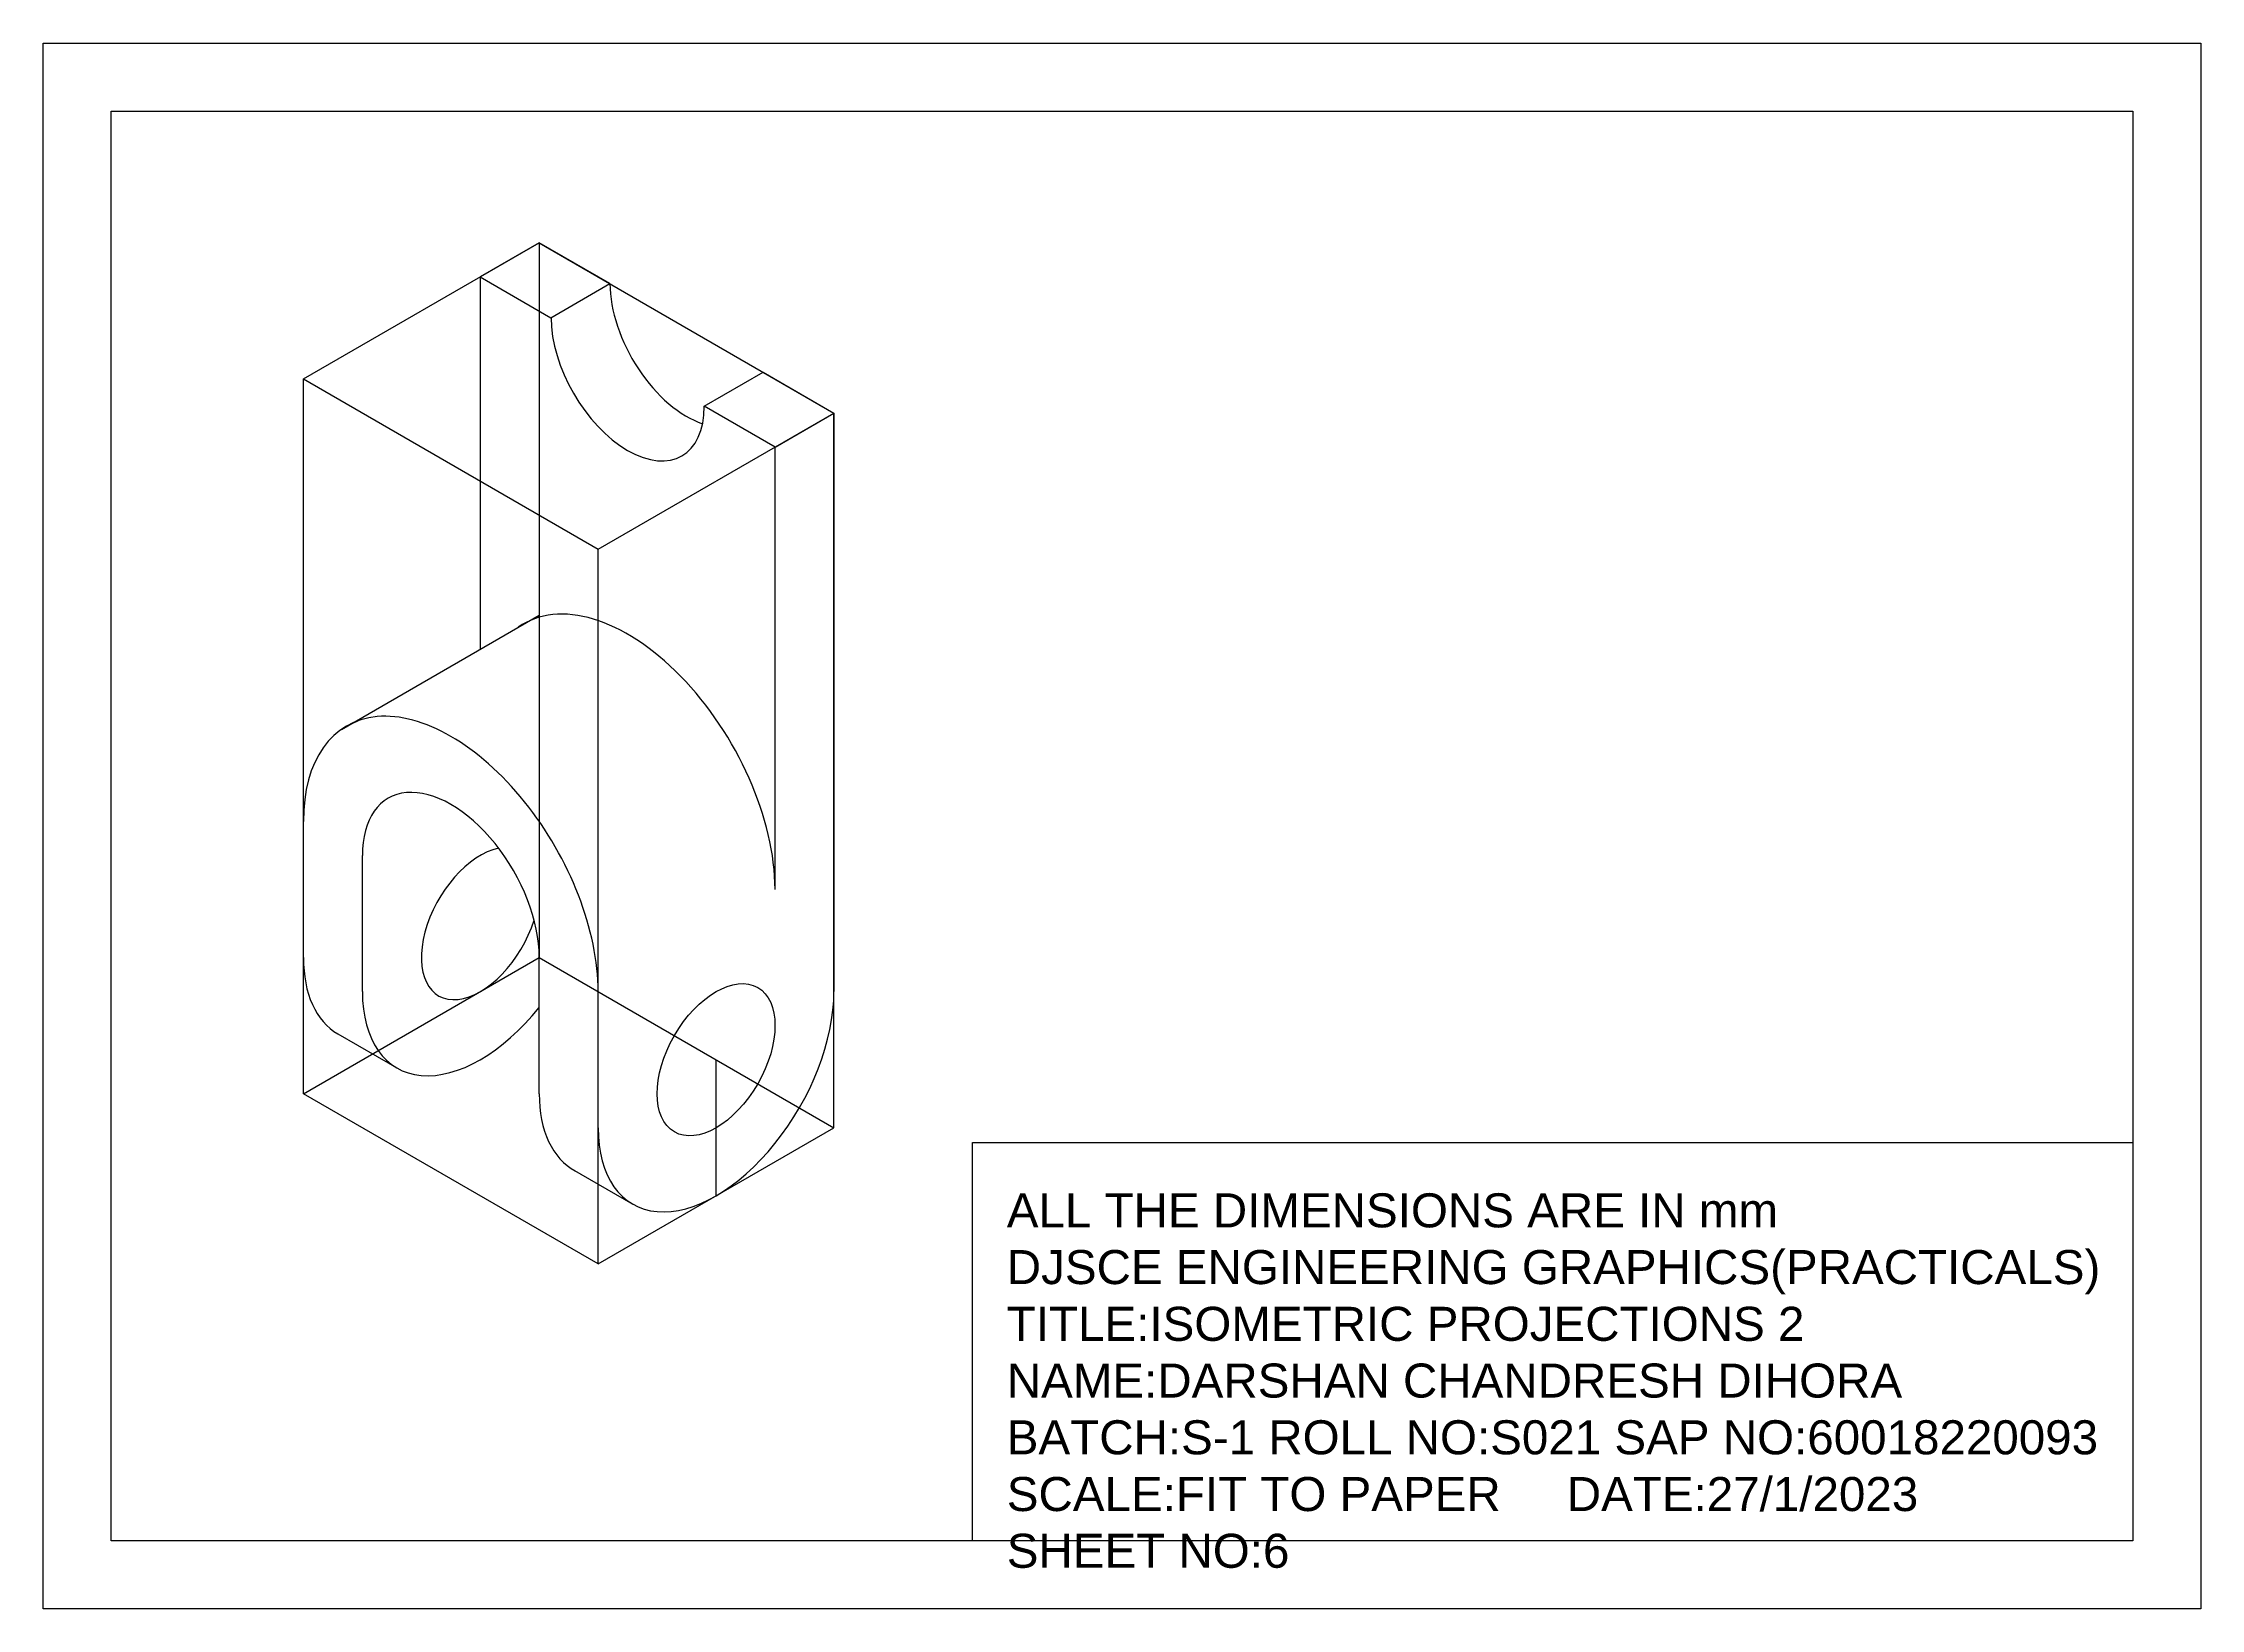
# Model space of a CAD drawing. Header units: inches. Extents: x -365 to 409, y 318 to 878.
# Drawn here: x -364.8 to -47.8, y 392.1 to 622.1 of the extents above; entities that cross this region are included whole.
import ezdxf

# ---------------------------------------------------------------- set-up
doc = ezdxf.new("R2010")
doc.units = ezdxf.units.IN
doc.header["$MEASUREMENT"] = 0
doc.layers.add('Continous thick', color=10, linetype='Continuous', lineweight=30)
doc.layers.add('Layer1', color=50, linetype='Continuous', lineweight=30)
doc.layers.add('Layer2', color=7, linetype='Continuous')
doc.styles.get("Standard").update_dxf_attribs({"font": 'arial.ttf'})

msp = doc.modelspace()

# ---------------------------------------------------------------- linework, layer by layer
for p, q in [((-326.6, 572.78), (-291.96, 592.78)), ((-291.96, 592.78), (-248.66, 567.78)), ((-291.96, 592.78), (-291.96, 487.78)), ((-326.6, 467.78), (-326.6, 572.78)), ((-326.6, 572.78), (-283.3, 547.78)), ((-283.3, 547.78), (-248.66, 567.78)), ((-248.66, 462.78), (-248.66, 567.78)), ((-283.3, 442.78), (-283.3, 547.78)), ((-283.3, 547.78), (-283.3, 547.78)), ((-326.6, 467.78), (-291.96, 487.78)), ((-291.96, 487.78), (-248.66, 462.78)), ((-265.98, 452.78), (-265.98, 472.78)), ((-283.3, 442.78), (-326.6, 467.78)), ((-283.3, 442.78), (-248.66, 462.78))]:
    msp.add_line(p, q)
at = {"layer": 'Continous thick'}
for p, q in [((-291.96, 592.78), (-300.62, 587.78)), ((-281.57, 586.78), (-291.96, 592.78)), ((-300.62, 587.78), (-290.23, 581.78)), ((-300.62, 587.78), (-300.62, 533.09)), ((-290.23, 581.78), (-281.57, 586.78)), ((-267.71, 568.78), (-259.05, 573.78)), ((-259.05, 573.78), (-248.66, 567.78)), ((-257.32, 562.78), (-267.71, 568.78)), ((-257.32, 562.78), (-248.66, 567.78)), ((-248.66, 567.78), (-248.66, 482.78)), ((-257.32, 497.78), (-257.32, 562.78)), ((-321.02, 521.31), (-291.96, 538.09)), ((-320.26, 521.8), (-318.49, 522.6)), ((-326.6, 467.78), (-326.6, 507.78)), ((-317.94, 482.78), (-317.94, 502.78)), ((-291.96, 467.78), (-291.96, 487.78)), ((-283.3, 462.78), (-283.3, 482.78)), ((-283.3, 462.78), (-283.3, 482.78)), ((-321.53, 476.57), (-312.87, 471.57)), ((-287.12, 456.7), (-278.23, 451.57))]:
    msp.add_line(p, q, dxfattribs=at)
for centre, major_axis, start_param, end_param in [((-270.31, 580.28), (7.96, -13.79), 3.926991, 5.708074), ((-278.97, 575.28), (7.96, -13.79), 3.926991, 7.068583), ((-278.97, 510.28), (15.31, -26.52), 7.068583, 9.475828), ((-304.95, 495.28), (15.31, -26.52), 7.068583, 10.210176), ((-304.95, 495.28), (9.19, -15.91), 7.068583, 10.210176), ((-300.62, 492.78), (-6.12, -10.61), 3.610389, 8.218504), ((-309.28, 497.78), (-12.25, -21.21), 5.497787, 6.283185), ((-300.62, 492.78), (-12.25, -21.21), 5.497787, 7.592182), ((-265.98, 472.78), (-12.25, -21.21), 5.497787, 8.63938), ((-274.64, 477.78), (-12.25, -21.21), 5.497787, 6.30171)]:
    msp.add_ellipse(centre, major_axis=major_axis, ratio=0.57735, start_param=start_param, end_param=end_param, dxfattribs=at)
msp.add_ellipse((-265.98, 472.78), major_axis=(-6.12, -10.61), ratio=0.57735, dxfattribs=at)
at = {"layer": 'Layer1'}
for points in [[(-57.84, 402.11), (-354.84, 402.11), (-354.84, 612.11), (-57.84, 612.11)], [(-57.84, 402.11), (-228.3, 402.11), (-228.3, 460.6), (-57.84, 460.6)]]:
    msp.add_lwpolyline(points, close=True, dxfattribs=at)
at = {"layer": 'Layer2'}
msp.add_lwpolyline([(-47.84, 392.11), (-364.84, 392.11), (-364.84, 622.11), (-47.84, 622.11)], close=True, dxfattribs=at)

# ---------------------------------------------------------------- texts
at = {"layer": 'Layer1', "insert": (-223.27, 453.15), "char_height": 0.2, "attachment_point": 1}
msp.add_mtext_dynamic_manual_height_columns('{\\H25x;ALL THE DIMENSIONS ARE IN mm^JDJSCE ENGINEERING GRAPHICS(PRACTICALS)^JTITLE:ISOMETRIC PROJECTIONS 2^JNAME:DARSHAN CHANDRESH DIHORA^JBATCH:S-1 ROLL NO:S021 SAP NO:60018220093^JSCALE:FIT TO PAPER     DATE:27/1/2023^JSHEET NO:6}', width=174.8544, gutter_width=1, heights=[0], dxfattribs=at)

doc.saveas('drawing.dxf')
